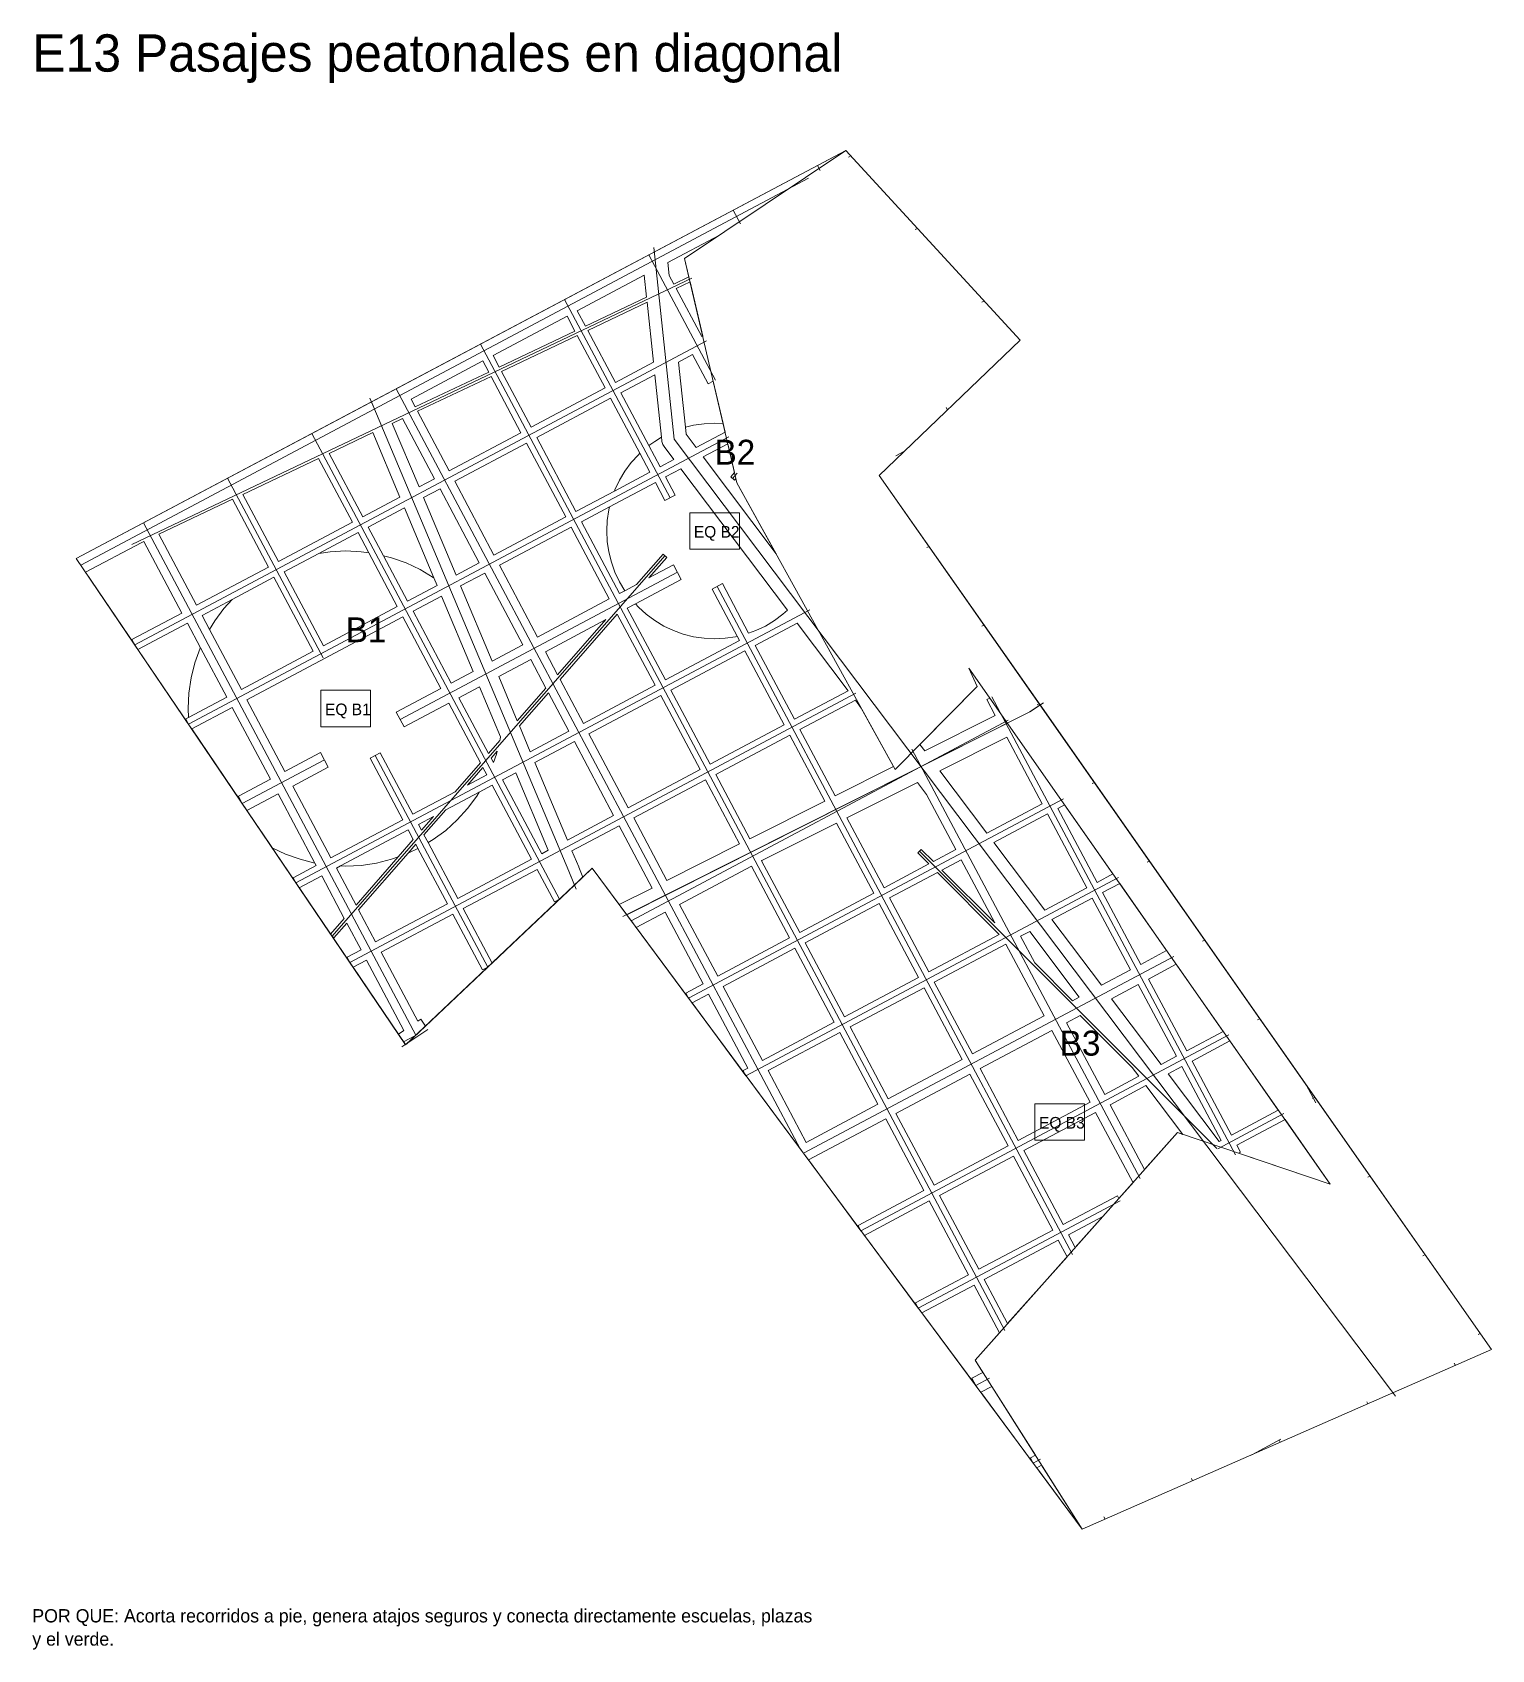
# Model space of a CAD drawing. Header units: metres. Extents: x 3873 to 16340, y -5213 to 3289.
# Drawn here: x 10580 to 12340, y -3113 to -1163 of the extents above; entities that cross this region are included whole.
import ezdxf

# ---------------------------------------------------------------- set-up
doc = ezdxf.new("R2010")
doc.units = ezdxf.units.M
for name, color, linetype, lineweight, plot in [('EQUIPAMIENTO', 5, 'Continuous', 0, False), ('LIMITE-INTERVENCION', 30, 'Continuous', 0, False), ('MANZANAS-PROPUESTAS', 33, 'Continuous', 0, False), ('SECTORES', 1, 'Continuous', 0, False), ('TEXTO', 7, 'Continuous', 0, False), ('VERDE-OBLIGATORIO', 3, 'Continuous', 0, False), ('VERDE-PROPUESTO', 82, 'Continuous', 0, False), ('VIA-BOULEVARD', 30, 'Continuous', 0, False), ('VIA-PEATONAL', 42, 'Continuous', 0, False), ('VIA-PRIMARIA', 1, 'Continuous', 0, False), ('VIA-SECUNDARIA', 8, 'Continuous', 0, False), ('VIA-TERCIARIA', 9, 'Continuous', 0, False)]:
    doc.layers.add(name, color=color, linetype=linetype, lineweight=lineweight, plot=plot)

msp = doc.modelspace()

# ---------------------------------------------------------------- texts
at = {"layer": 'EQUIPAMIENTO'}
for s, p in [('EQ B2', (11377.8, -1771.9)), ('EQ B1', (10933, -1986)), ('EQ B3', (11794.1, -2484.5))]:
    msp.add_text(s, height=14, dxfattribs=at).set_placement(p)
at = {"layer": 'SECTORES'}
for s, p in [('B2', (11402.8, -1683.9)), ('B1', (10958, -1898)), ('B3', (11819.1, -2396.5))]:
    msp.add_text(s, height=30, dxfattribs=at).set_placement(p)
at = {"layer": 'TEXTO'}
for s, height, p in [('E13 Pasajes peatonales en diagonal', 45, (10580, -1210)), ('POR QUE: Acorta recorridos a pie, genera atajos seguros y conecta directamente escuelas, plazas', 16, (10580, -3080)), ('y el verde.', 16, (10580, -3108))]:
    msp.add_text(s, height=height, dxfattribs=at).set_placement(p)

# ---------------------------------------------------------------- linework, layer by layer
at = {"layer": 'EQUIPAMIENTO'}
for points in [[(11372.8, -1785.9), (11432.8, -1785.9), (11432.8, -1741.9), (11372.8, -1741.9), (11372.8, -1785.9)], [(10928, -2000), (10988, -2000), (10988, -1956), (10928, -1956), (10928, -2000)], [(11789.1, -2498.5), (11849.1, -2498.5), (11849.1, -2454.5), (11789.1, -2454.5), (11789.1, -2498.5)]]:
    msp.add_lwpolyline(points, close=True, dxfattribs=at)
at = {"layer": 'LIMITE-INTERVENCION'}
msp.add_lwpolyline([(10633, -1797), (11561, -1305), (11771.2, -1533.6), (11601.5, -1696.8), (12340, -2751), (11846.2, -2967.6), (11255.3, -2170.6), (11030.2, -2383.5), (10633, -1797)], close=True, dxfattribs=at)
at = {"layer": 'MANZANAS-PROPUESTAS'}
for points in [[(11353.8, -1466.1), (11348.2, -1455.8), (11346.6, -1440.2), (11408.7, -1407.1), (11366.7, -1435.3), (11371.9, -1457.5), (11353.8, -1466.1)], [(11320.8, -1481.8), (11247.1, -1516.8), (11237.2, -1498.3), (11318, -1455.4), (11320.8, -1481.8)], [(11387.4, -1529.4), (11356.6, -1471.4), (11373.3, -1463.5), (11388.5, -1528.9), (11387.4, -1529.4)], [(11329.1, -1560.4), (11283.2, -1584.8), (11249.9, -1522.1), (11321.5, -1488.1), (11329.1, -1560.4)], [(11224.9, -1504.9), (11234.4, -1522.8), (11143.1, -1566.2), (11135.7, -1552.3), (11224.9, -1504.9)], [(11181.7, -1638.8), (11145.9, -1571.5), (11237.2, -1528.1), (11270.9, -1591.4), (11181.7, -1638.8)], [(11036.8, -1604.9), (11123.3, -1558.9), (11130.4, -1572.2), (11041.8, -1614.3), (11036.8, -1604.9)], [(11359.3, -1560.3), (11376.3, -1551.2), (11395.2, -1586.6), (11401.3, -1583.4), (11413.2, -1634.4), (11402.8, -1633.9), (11390.1, -1634.5), (11377.5, -1636.4), (11367.6, -1638.8), (11359.3, -1560.3)], [(11044.6, -1619.6), (11133.2, -1577.5), (11169.3, -1645.4), (11082.8, -1691.4), (11044.6, -1619.6)], [(11338.7, -1650.9), (11330.6, -1655.8), (11323.7, -1660.9), (11289.8, -1597.2), (11330.7, -1575.4), (11338.7, -1650.9)], [(11277.4, -1603.8), (11312.8, -1670.2), (11310.9, -1671.9), (11302.3, -1681.4), (11294.7, -1691.6), (11288.2, -1702.6), (11282.7, -1714.1), (11282.2, -1715.7), (11235.7, -1740.4), (11188.3, -1651.2), (11277.4, -1603.8)], [(11014.1, -1634.1), (11026.5, -1628.2), (11065.1, -1700.8), (11046.4, -1710.8), (11014.1, -1634.1)], [(10937.9, -1670.3), (10990.6, -1645.3), (11023.3, -1723), (10978.6, -1746.8), (10937.9, -1670.3)], [(10833.9, -1719.7), (10925.3, -1676.3), (10966.2, -1753.4), (10877.1, -1800.8), (10833.9, -1719.7)], [(11175.9, -1657.8), (11223.3, -1746.9), (11136.8, -1793), (11089.4, -1703.8), (11175.9, -1657.8)], [(11071.7, -1713.2), (11119.1, -1802.3), (11091.1, -1817.2), (11051.8, -1723.7), (11071.7, -1713.2)], [(10732.7, -1767.8), (10821.3, -1725.7), (10864.7, -1807.4), (10778.2, -1853.4), (10732.7, -1767.8)], [(11288.3, -1839.3), (11242.2, -1752.7), (11276.3, -1734.6), (11275.3, -1738.5), (11273.4, -1751.1), (11272.8, -1763.9), (11273.4, -1776.6), (11275.3, -1789.2), (11278.4, -1801.6), (11282.7, -1813.6), (11288.2, -1825.1), (11294.6, -1835.9), (11288.3, -1839.3)], [(11064.3, -1820.5), (11063.6, -1820), (11047.6, -1810.4), (11030.7, -1802.4), (11013.2, -1796.2), (11003.6, -1793.8), (10985.2, -1759.2), (11028.8, -1736), (11064.3, -1820.5)], [(10972.8, -1765.7), (10985.9, -1790.3), (10976.6, -1788.9), (10958, -1788), (10939.4, -1788.9), (10925.4, -1791), (10972.8, -1765.7)], [(11229.9, -1759.3), (11275.9, -1845.8), (11189.4, -1891.8), (11143.4, -1805.3), (11229.9, -1759.3)], [(10711.2, -1778), (10714.6, -1776.4), (10760.5, -1862.8), (10700.2, -1894.9), (10703.5, -1901), (10644.2, -1813.6), (10711.2, -1778)], [(11125.7, -1814.7), (11171.7, -1901.2), (11134.7, -1920.9), (11096.6, -1830.2), (11125.7, -1814.7)], [(10784.7, -1865.7), (10821.2, -1846.4), (10811.1, -1857.4), (10800, -1872.4), (10793.8, -1882.8), (10784.7, -1865.7)], [(11432.8, -1896), (11343.7, -1943.5), (11297.6, -1856.9), (11307.3, -1851.8), (11310.9, -1855.8), (11320.3, -1864.3), (11330.6, -1871.9), (11341.5, -1878.5), (11353.1, -1884), (11365.1, -1888.3), (11377.5, -1891.4), (11390.1, -1893.2), (11402.8, -1893.9), (11415.6, -1893.2), (11428.2, -1891.4), (11430.1, -1890.9), (11432.8, -1896)], [(11213.5, -1937.2), (11198.8, -1909.5), (11271.6, -1870.8), (11213.5, -1937.2)], [(11285.5, -1864), (11331.3, -1950), (11244.8, -1996), (11216.5, -1942.9), (11285.5, -1864)], [(10767.1, -1875.1), (10782.8, -1904.6), (10782.5, -1905.3), (10776.2, -1922.8), (10771.7, -1940.9), (10768.9, -1959.4), (10768, -1978), (10768.5, -1988.7), (10765, -1990.6), (10768.3, -1996.8), (10707.4, -1906.9), (10767.1, -1875.1)], [(11564, -1956.5), (11499.2, -1991), (11451.8, -1901.8), (11502.5, -1874.9), (11564, -1956.5)], [(11439.4, -1908.4), (11486.8, -1997.6), (11397.6, -2045), (11350.2, -1955.8), (11439.4, -1908.4)], [(11181.1, -1918.9), (11199.4, -1953.3), (11164.9, -1992.7), (11142.5, -1939.4), (11181.1, -1918.9)], [(11731.2, -1967.2), (11741.3, -1986.2), (11656.3, -2029), (11650.4, -2021.2), (11719.7, -1951.3), (11709.6, -1929.5), (11734.7, -1965.3), (11731.2, -1967.2)], [(11202.4, -1959), (11227.1, -2005.4), (11180.6, -2030.1), (11167.5, -1998.9), (11202.4, -1959)], [(11337.9, -1962.4), (11385.3, -2051.6), (11298.8, -2097.6), (11251.3, -2008.4), (11337.9, -1962.4)], [(11579.8, -1977.5), (11618.7, -2047.9), (11548.3, -2083.3), (11505.8, -2003.4), (11572.6, -1967.8), (11579.8, -1977.5)], [(11281.1, -2107), (11225.4, -2136.6), (11186.1, -2043.1), (11233.7, -2017.8), (11281.1, -2107)], [(11493.4, -2009.9), (11535.8, -2089.6), (11445.5, -2135), (11404.2, -2057.4), (11493.4, -2009.9)], [(11674.6, -2053.3), (11755.4, -2012.7), (11797.9, -2092.7), (11731.1, -2128.2), (11674.6, -2053.3)], [(11202.3, -2148.8), (11194.6, -2153), (11147.1, -2063.8), (11163, -2055.4), (11202.3, -2148.8)], [(11391.9, -2063.9), (11433, -2141.3), (11345.4, -2185.4), (11305.3, -2109.9), (11391.9, -2063.9)], [(11647.4, -2067), (11658.3, -2081.6), (11693.7, -2148.1), (11666.7, -2162.4), (11652.1, -2147.9), (11647.9, -2152.1), (11661.1, -2165.4), (11607.2, -2194.1), (11562.4, -2109.8), (11647.4, -2067)], [(11093, -2207), (11057.3, -2139.7), (11063.6, -2136), (11078.6, -2124.9), (11092.4, -2112.3), (11104.9, -2098.5), (11116, -2083.5), (11118.8, -2078.9), (11134.8, -2070.4), (11182.2, -2159.5), (11093, -2207)], [(11851.9, -2194.2), (11801.1, -2221.2), (11739.6, -2139.5), (11804.4, -2105), (11851.9, -2194.2)], [(11864.2, -2187.6), (11816.8, -2098.5), (11824.9, -2094.2), (11883.3, -2177.5), (11864.2, -2187.6)], [(11244, -2181.3), (11239, -2169.1), (11239, -2169), (11230.8, -2149.5), (11287.7, -2119.3), (11327.6, -2194.4), (11287.8, -2214.4), (11255.3, -2170.6), (11244, -2181.3)], [(11459.9, -2161.4), (11549.9, -2116.1), (11594.8, -2200.7), (11505.6, -2248.1), (11459.6, -2161.5), (11459.9, -2161.4)], [(10922.5, -2167.4), (10894.7, -2182.1), (10898, -2188.3), (10856.3, -2126.8), (10869.3, -2146), (10885.3, -2153.5), (10902.9, -2159.8), (10920.8, -2164.3), (10922.5, -2167.4)], [(10970.4, -2215), (10946.7, -2170.4), (10951.8, -2167.7), (10958, -2168), (10976.6, -2167.1), (10995.1, -2164.3), (11013.2, -2159.8), (11021.2, -2156.9), (10970.4, -2215)], [(10994.1, -2259.5), (10973.4, -2220.6), (11033.2, -2152.4), (11045.1, -2146.7), (11080.7, -2213.5), (10994.1, -2259.5)], [(11677, -2172.8), (11700.3, -2160.4), (11740.7, -2236.4), (11677, -2172.8)], [(10929.1, -2179.7), (10956.3, -2231.1), (10939.8, -2250), (10902, -2194.2), (10929.1, -2179.7)], [(11099.6, -2219.3), (11188.8, -2171.9), (11209.7, -2211.2), (11215.8, -2207.9), (11134.5, -2284.9), (11099.6, -2219.3)], [(11447.2, -2168.1), (11493.3, -2254.6), (11406.7, -2300.6), (11360.7, -2214.1), (11447.2, -2168.1)], [(11671.5, -2175.7), (11746.2, -2250.4), (11661.1, -2295.6), (11613.7, -2206.4), (11671.5, -2175.7)], [(11916.8, -2286.5), (11870.8, -2200), (11891.4, -2189), (11948, -2269.9), (11916.8, -2286.5)], [(11601.4, -2213), (11648.8, -2302.2), (11559.6, -2349.6), (11512.2, -2260.4), (11601.4, -2213)], [(11904.4, -2293.1), (11869.4, -2311.7), (11809.7, -2232.5), (11858.4, -2206.6), (11904.4, -2293.1)], [(10943.8, -2254.5), (10959.4, -2236.7), (10976.5, -2268.9), (10959.6, -2277.9), (10962.9, -2284.1), (10941.5, -2252.6), (10943.8, -2254.5)], [(11048.7, -2352.5), (11044.9, -2355.1), (11000.7, -2271.9), (11087.2, -2225.9), (11123, -2293.2), (11129.2, -2289.9), (11054.2, -2360.8), (11048.7, -2352.5)], [(11343.1, -2223.5), (11389.1, -2310), (11368.2, -2321.1), (11371.5, -2327.3), (11308.2, -2242), (11343.1, -2223.5)], [(11754.2, -2262), (11800.3, -2348.5), (11713.7, -2394.5), (11667.7, -2308), (11754.2, -2262)], [(11842.6, -2326), (11834.5, -2330.3), (11789, -2284.8), (11771.9, -2252.6), (11782.9, -2246.8), (11842.6, -2326)], [(10983, -2281.3), (11028.2, -2366.2), (11021.5, -2370.7), (10966.8, -2289.9), (10983, -2281.3)], [(11413.3, -2313), (11499.8, -2267), (11547.2, -2356.2), (11460.7, -2402.2), (11413.3, -2313)], [(11972.2, -2390.7), (11926.2, -2304.2), (11959.6, -2286.4), (12016.3, -2367.3), (11972.2, -2390.7)], [(11655.4, -2314.6), (11701.4, -2401.1), (11612.2, -2448.5), (11566.2, -2362), (11655.4, -2314.6)], [(11959.8, -2397.3), (11941.3, -2407.1), (11881.6, -2327.9), (11913.8, -2310.8), (11959.8, -2397.3)], [(11395.6, -2322.4), (11443.1, -2411.6), (11437.5, -2414.6), (11440.7, -2420.7), (11375.7, -2333), (11395.6, -2322.4)], [(11906.5, -2410.7), (11914.5, -2421.4), (11873.3, -2443.3), (11827.3, -2356.8), (11843.8, -2348), (11906.5, -2410.7)], [(11467.3, -2414.5), (11553.8, -2368.5), (11599.8, -2455.1), (11513.3, -2501.1), (11467.3, -2414.5)], [(11769.1, -2498.7), (11723.1, -2412.2), (11809.6, -2366.2), (11855.7, -2452.7), (11769.1, -2498.7)], [(12026.2, -2492.3), (11978.8, -2403.1), (12024.4, -2378.8), (12082.7, -2462.2), (12026.2, -2492.3)], [(11949.9, -2418.4), (11966.4, -2409.7), (12013.8, -2498.8), (12011.4, -2500.1), (11949.9, -2418.4)], [(11710.8, -2418.7), (11756.8, -2505.3), (11667.6, -2552.7), (11621.6, -2466.2), (11710.8, -2418.7)], [(11879.9, -2455.7), (11923.1, -2432.7), (11967.4, -2491.6), (11961, -2489.4), (11921.5, -2533.9), (11879.9, -2455.7)], [(11609.2, -2472.7), (11655.2, -2559.3), (11576, -2601.4), (11579.3, -2607.6), (11516, -2522.3), (11609.2, -2472.7)], [(11888.7, -2565.4), (11823.1, -2600.2), (11775.7, -2511.1), (11862.2, -2465), (11907.1, -2549.3), (11908.3, -2548.7), (11890.5, -2568.7), (11888.7, -2565.4)], [(12037.1, -2512.8), (12032.8, -2504.6), (12090.8, -2473.7), (12145.3, -2551.5), (12034.6, -2514.2), (12037.1, -2512.8)], [(11763.3, -2517.6), (11810.8, -2606.8), (11721.6, -2654.2), (11674.2, -2565), (11763.3, -2517.6)], [(11661.8, -2571.6), (11709.2, -2660.8), (11645.2, -2694.8), (11648.5, -2701), (11583.5, -2613.3), (11661.8, -2571.6)], [(11829.7, -2612.6), (11871, -2590.6), (11837.8, -2627.9), (11829.7, -2612.6)], [(11728.1, -2666.6), (11817.3, -2619.2), (11827.9, -2639.1), (11756.3, -2719.6), (11728.1, -2666.6)], [(11713.1, -2785.6), (11717.8, -2794.4), (11652.7, -2706.7), (11715.8, -2673.2), (11746.4, -2730.7), (11717, -2763.8), (11726.3, -2778.5), (11713.1, -2785.6)], [(11783.8, -2881.6), (11787.1, -2887.8), (11723.8, -2802.5), (11737.1, -2795.5), (11789.7, -2878.5), (11783.8, -2881.6)], [(11791.3, -2893.5), (11797.2, -2890.3), (11846.2, -2967.6), (11791.3, -2893.5)]]:
    msp.add_lwpolyline(points, close=True, dxfattribs=at)
at = {"layer": 'SECTORES'}
for points in [[(10989.1, -1608.2), (11561, -1305), (11771.2, -1533.6), (11601.5, -1696.8), (11795.5, -1973.7), (11783, -1982), (11296.9, -2226.6), (11255.3, -2170.6), (11233.9, -2190.8), (11227, -2174), (10992, -1615), (10989.1, -1608.2)], [(11030.2, -2383.5), (11030, -2383.1), (10633, -1797), (10989.1, -1608.2), (10992, -1615), (11227, -2174), (11233.9, -2190.8), (11032.1, -2381.7), (11030.2, -2383.5)], [(11795.5, -1973.7), (12340, -2751), (11846.2, -2967.6), (11296.9, -2226.6), (11783, -1982), (11795.5, -1973.7)]]:
    msp.add_lwpolyline(points, close=True, dxfattribs=at)
at = {"layer": 'VERDE-OBLIGATORIO'}
msp.add_lwpolyline([(12145.3, -2551.5), (11709.6, -1929.5), (11719.7, -1951.3), (11620.6, -2051.3), (11429.8, -1705.7), (11366.7, -1435.3), (11561, -1305), (11771.2, -1533.6), (11601.5, -1696.8), (12340, -2751), (11846.2, -2967.6), (11717, -2763.8), (11961, -2489.4), (12145.3, -2551.5)], close=True, dxfattribs=at)
at = {"layer": 'VERDE-PROPUESTO'}
for points in [[(11390.1, -1634.5), (11402.8, -1633.9), (11413.2, -1634.4), (11401.3, -1583.4), (11401.3, -1583.4), (11415.6, -1644.7), (11380.6, -1663.3), (11368.5, -1647.3), (11367.6, -1638.8), (11377.5, -1636.4), (11390.1, -1634.5)], [(11338.7, -1650.9), (11339.1, -1654.6), (11339.3, -1655.9), (11339.6, -1657.2), (11340, -1658.5), (11340.6, -1659.7), (11341.3, -1660.9), (11342, -1662), (11353.8, -1677.6), (11337.2, -1686.4), (11323.7, -1660.9), (11330.6, -1655.8), (11338.7, -1650.9)], [(11288.2, -1702.6), (11294.7, -1691.6), (11302.3, -1681.4), (11310.9, -1671.9), (11312.8, -1670.2), (11324.9, -1693), (11282.2, -1715.7), (11282.7, -1714.1), (11288.2, -1702.6)], [(11389.1, -1674.6), (11418.9, -1658.8), (11426.9, -1693.3), (11422.3, -1698.6), (11426.8, -1702.5), (11428.6, -1700.5), (11429.8, -1705.7), (11477.1, -1791.3), (11389.1, -1674.6)], [(11475, -1871.9), (11464.1, -1878.5), (11452.6, -1884), (11443.9, -1887.1), (11412.2, -1827.4), (11399.8, -1834), (11430.1, -1890.9), (11428.2, -1891.4), (11415.6, -1893.2), (11402.8, -1893.9), (11390.1, -1893.2), (11377.5, -1891.4), (11365.1, -1888.3), (11353.1, -1884), (11341.5, -1878.5), (11330.6, -1871.9), (11320.3, -1864.3), (11310.9, -1855.8), (11307.3, -1851.8), (11362.7, -1822.3), (11353.3, -1804.7), (11323.6, -1820.5), (11345.2, -1795.8), (11340.7, -1791.8), (11308.6, -1828.4), (11294.6, -1835.9), (11288.2, -1825.1), (11282.7, -1813.6), (11278.4, -1801.6), (11275.3, -1789.2), (11273.4, -1776.6), (11272.8, -1763.9), (11273.4, -1751.1), (11275.3, -1738.5), (11276.3, -1734.6), (11331.4, -1705.3), (11343, -1727.1), (11355.4, -1720.5), (11343.8, -1698.7), (11362.3, -1688.9), (11490.8, -1859.4), (11485.3, -1864.3), (11475, -1871.9)], [(10958, -1788), (10976.6, -1788.9), (10985.9, -1790.3), (11020.2, -1854.9), (10931.1, -1902.3), (10883.6, -1813.2), (10925.4, -1791), (10939.4, -1788.9), (10958, -1788)], [(11030.7, -1802.4), (11047.6, -1810.4), (11063.6, -1820), (11064.3, -1820.5), (11068.1, -1829.5), (11032.6, -1848.4), (11003.6, -1793.8), (11013.2, -1796.2), (11030.7, -1802.4)], [(10811.1, -1857.4), (10821.2, -1846.4), (10871.3, -1819.7), (10918.7, -1908.9), (10832.2, -1954.9), (10793.8, -1882.8), (10800, -1872.4), (10811.1, -1857.4)], [(11111.7, -1933.2), (11085.2, -1947.2), (11039.2, -1860.7), (11073.5, -1842.4), (11111.7, -1933.2)], [(10884.7, -2053.8), (10838.7, -1967.3), (11026.8, -1867.3), (11072.8, -1953.8), (11019, -1982.4), (11028.4, -2000.1), (11082.2, -1971.5), (11120.5, -2043.5), (11090, -2078.3), (11039, -2105.4), (10999.7, -2031.4), (10987.3, -2038), (11026.7, -2112), (10940.1, -2158), (10894.1, -2071.5), (10937, -2048.7), (10927.6, -2031), (10884.7, -2053.8)], [(10768.9, -1959.4), (10771.7, -1940.9), (10776.2, -1922.8), (10782.5, -1905.3), (10782.8, -1904.6), (10814.5, -1964.3), (10768.5, -1988.7), (10768, -1978), (10768.9, -1959.4)], [(11144, -2016.6), (11130.3, -2032.2), (11094.6, -1964.9), (11119.4, -1951.7), (11144.8, -2012), (11144.4, -2015), (11144, -2016.6)], [(10772.3, -2002.6), (10821.1, -1976.7), (10867.1, -2063.2), (10828.5, -2083.7), (10833.2, -2092.6), (10830.9, -2089.1), (10772.3, -2002.6)], [(11136.2, -2043.2), (11133.4, -2037.9), (11140.8, -2029.4), (11139.8, -2033.1), (11136.2, -2043.2)], [(11123.5, -2049.1), (11128.2, -2058), (11104.9, -2070.4), (11123.5, -2049.1)], [(10885.3, -2153.5), (10869.3, -2146), (10838.8, -2100.9), (10876.5, -2080.9), (10920.8, -2164.3), (10902.9, -2159.8), (10885.3, -2153.5)], [(11104.9, -2098.5), (11092.4, -2112.3), (11078.6, -2124.9), (11063.6, -2136), (11057.3, -2139.7), (11052.3, -2130.4), (11078.9, -2100.1), (11118.8, -2078.9), (11116, -2083.5), (11104.9, -2098.5)], [(10995.1, -2164.3), (10976.6, -2167.1), (10958, -2168), (10951.8, -2167.7), (11033.2, -2124.4), (11039.5, -2136.1), (11021.2, -2156.9), (11013.2, -2159.8), (10995.1, -2164.3)], [(11049.3, -2124.8), (11045.6, -2117.8), (11064, -2108), (11049.3, -2124.8)], [(11042.5, -2141.7), (11045.1, -2146.7), (11033.2, -2152.4), (11042.5, -2141.7)]]:
    msp.add_lwpolyline(points, close=True, dxfattribs=at)
at = {"layer": 'VIA-BOULEVARD'}
msp.add_lwpolyline([(10987.1, -1603.6), (10992, -1615), (11227, -2174), (11235.9, -2195.8)], dxfattribs=at)
at = {"layer": 'VIA-PEATONAL'}
for points in [[(10700, -1780), (11375.4, -1459.2)], [(11424.5, -1700.5), (11430.2, -1694.1)], [(10941.5, -2252.6), (11342.9, -1793.8)], [(11650, -2150), (12008.6, -2508.6)]]:
    msp.add_lwpolyline(points, dxfattribs=at)
at = {"layer": 'VIA-PRIMARIA'}
for points in [[(11329.6, -1422), (11354, -1653), (12218, -2799), (12224.1, -2807.3)], [(11292.3, -2228.9), (11783, -1982), (11799.7, -1971)], [(11025.8, -2385.9), (11057.1, -2365)]]:
    msp.add_lwpolyline(points, dxfattribs=at)
at = {"layer": 'VIA-SECUNDARIA'}
for points in [[(11564.3, -1313.1), (11567.1, -1311.6)], [(10638.6, -1805.3), (11516.2, -1338.6)], [(11404, -1582), (11323.7, -1430.8)], [(11506.2, -2509), (11018.8, -1592.4)], [(11621.5, -1673.4), (11631.2, -1668.2)], [(11042.5, -2371.8), (10714, -1754)], [(11023.7, -1991.3), (11358, -1813.5)], [(11791.8, -1973.6), (11794.4, -1972.2)], [(11302.2, -2233.9), (11757.1, -1992.1)], [(11915.9, -2544.7), (11640.6, -2026.9)], [(10833.2, -2092.6), (10932.3, -2039.8)], [(11991.2, -2258.3), (11993.9, -2256.9)], [(11510, -2514.2), (11956.5, -2276.8)], [(11027.7, -2379.8), (11042.2, -2372.2)], [(12190.6, -2543), (12193.3, -2541.6)], [(11717.8, -2794.4), (11734.4, -2785.6)], [(12085.1, -2862.8), (12083.6, -2860.2)]]:
    msp.add_lwpolyline(points, dxfattribs=at)
at = {"layer": 'VIA-TERCIARIA'}
for points in [[(11530.2, -1329.3), (11526.9, -1323.1)], [(11434.1, -1393.7), (11425.3, -1377)], [(11644.8, -1400.5), (11647.5, -1399.1)], [(11349.2, -1723.8), (11222, -1484.7)], [(11725.2, -1488), (11727.9, -1486.6)], [(10703.5, -1901), (11392.9, -1534.4)], [(11752.9, -2728), (11120.4, -1538.6)], [(11683.6, -1617.9), (11682.1, -1615.1)], [(10768.3, -1996.8), (11420, -1650.3)], [(11215.8, -2207.9), (10917.2, -1646.3)], [(10930.8, -1916.8), (10815.6, -1700.2)], [(11658.8, -1783.8), (11661.5, -1782.4)], [(11834.4, -2636.3), (11406, -1830.7)], [(10898, -2188.3), (11517.8, -1858.8)], [(11725.3, -1878.7), (11727.9, -1877.3)], [(10962.9, -2284.1), (11573.3, -1959.5)], [(12031, -2516.1), (11737.3, -1963.9)], [(11129.2, -2289.9), (10993.5, -2034.7)], [(11858.2, -2068.5), (11860.9, -2067.1)], [(11371.5, -2327.3), (11823.5, -2087)], [(11924.7, -2163.4), (11927.4, -2162)], [(11440.7, -2420.7), (11890, -2181.9)], [(12057.7, -2353.2), (12060.3, -2351.8)], [(11579.3, -2607.6), (12023, -2371.6)], [(12127.8, -2453.4), (12116.3, -2431.7)], [(12124.1, -2448.1), (12126.8, -2446.7)], [(12009.7, -2509), (12089.5, -2466.5)], [(11648.5, -2701), (11892, -2571.6)], [(12257.1, -2637.9), (12259.8, -2636.5)], [(12323.6, -2732.8), (12326.3, -2731.4)], [(12296.3, -2770.2), (12294.9, -2767.5)], [(12190.7, -2816.5), (12189.3, -2813.8)], [(12050.6, -2877.9), (12085.8, -2859.2)], [(11787.1, -2887.8), (11796.1, -2883)], [(11979.4, -2909.2), (11978, -2906.5)], [(11873.8, -2955.5), (11872.4, -2952.8)]]:
    msp.add_lwpolyline(points, dxfattribs=at)

msp.set_redraw_order([(e.dxf.handle, doc.entitydb.next_handle()) for e in msp.query("TEXT MTEXT ATTDEF DIMENSION ARC_DIMENSION")])  # texts and dimensions are drawn at this point

doc.saveas('drawing.dxf')
